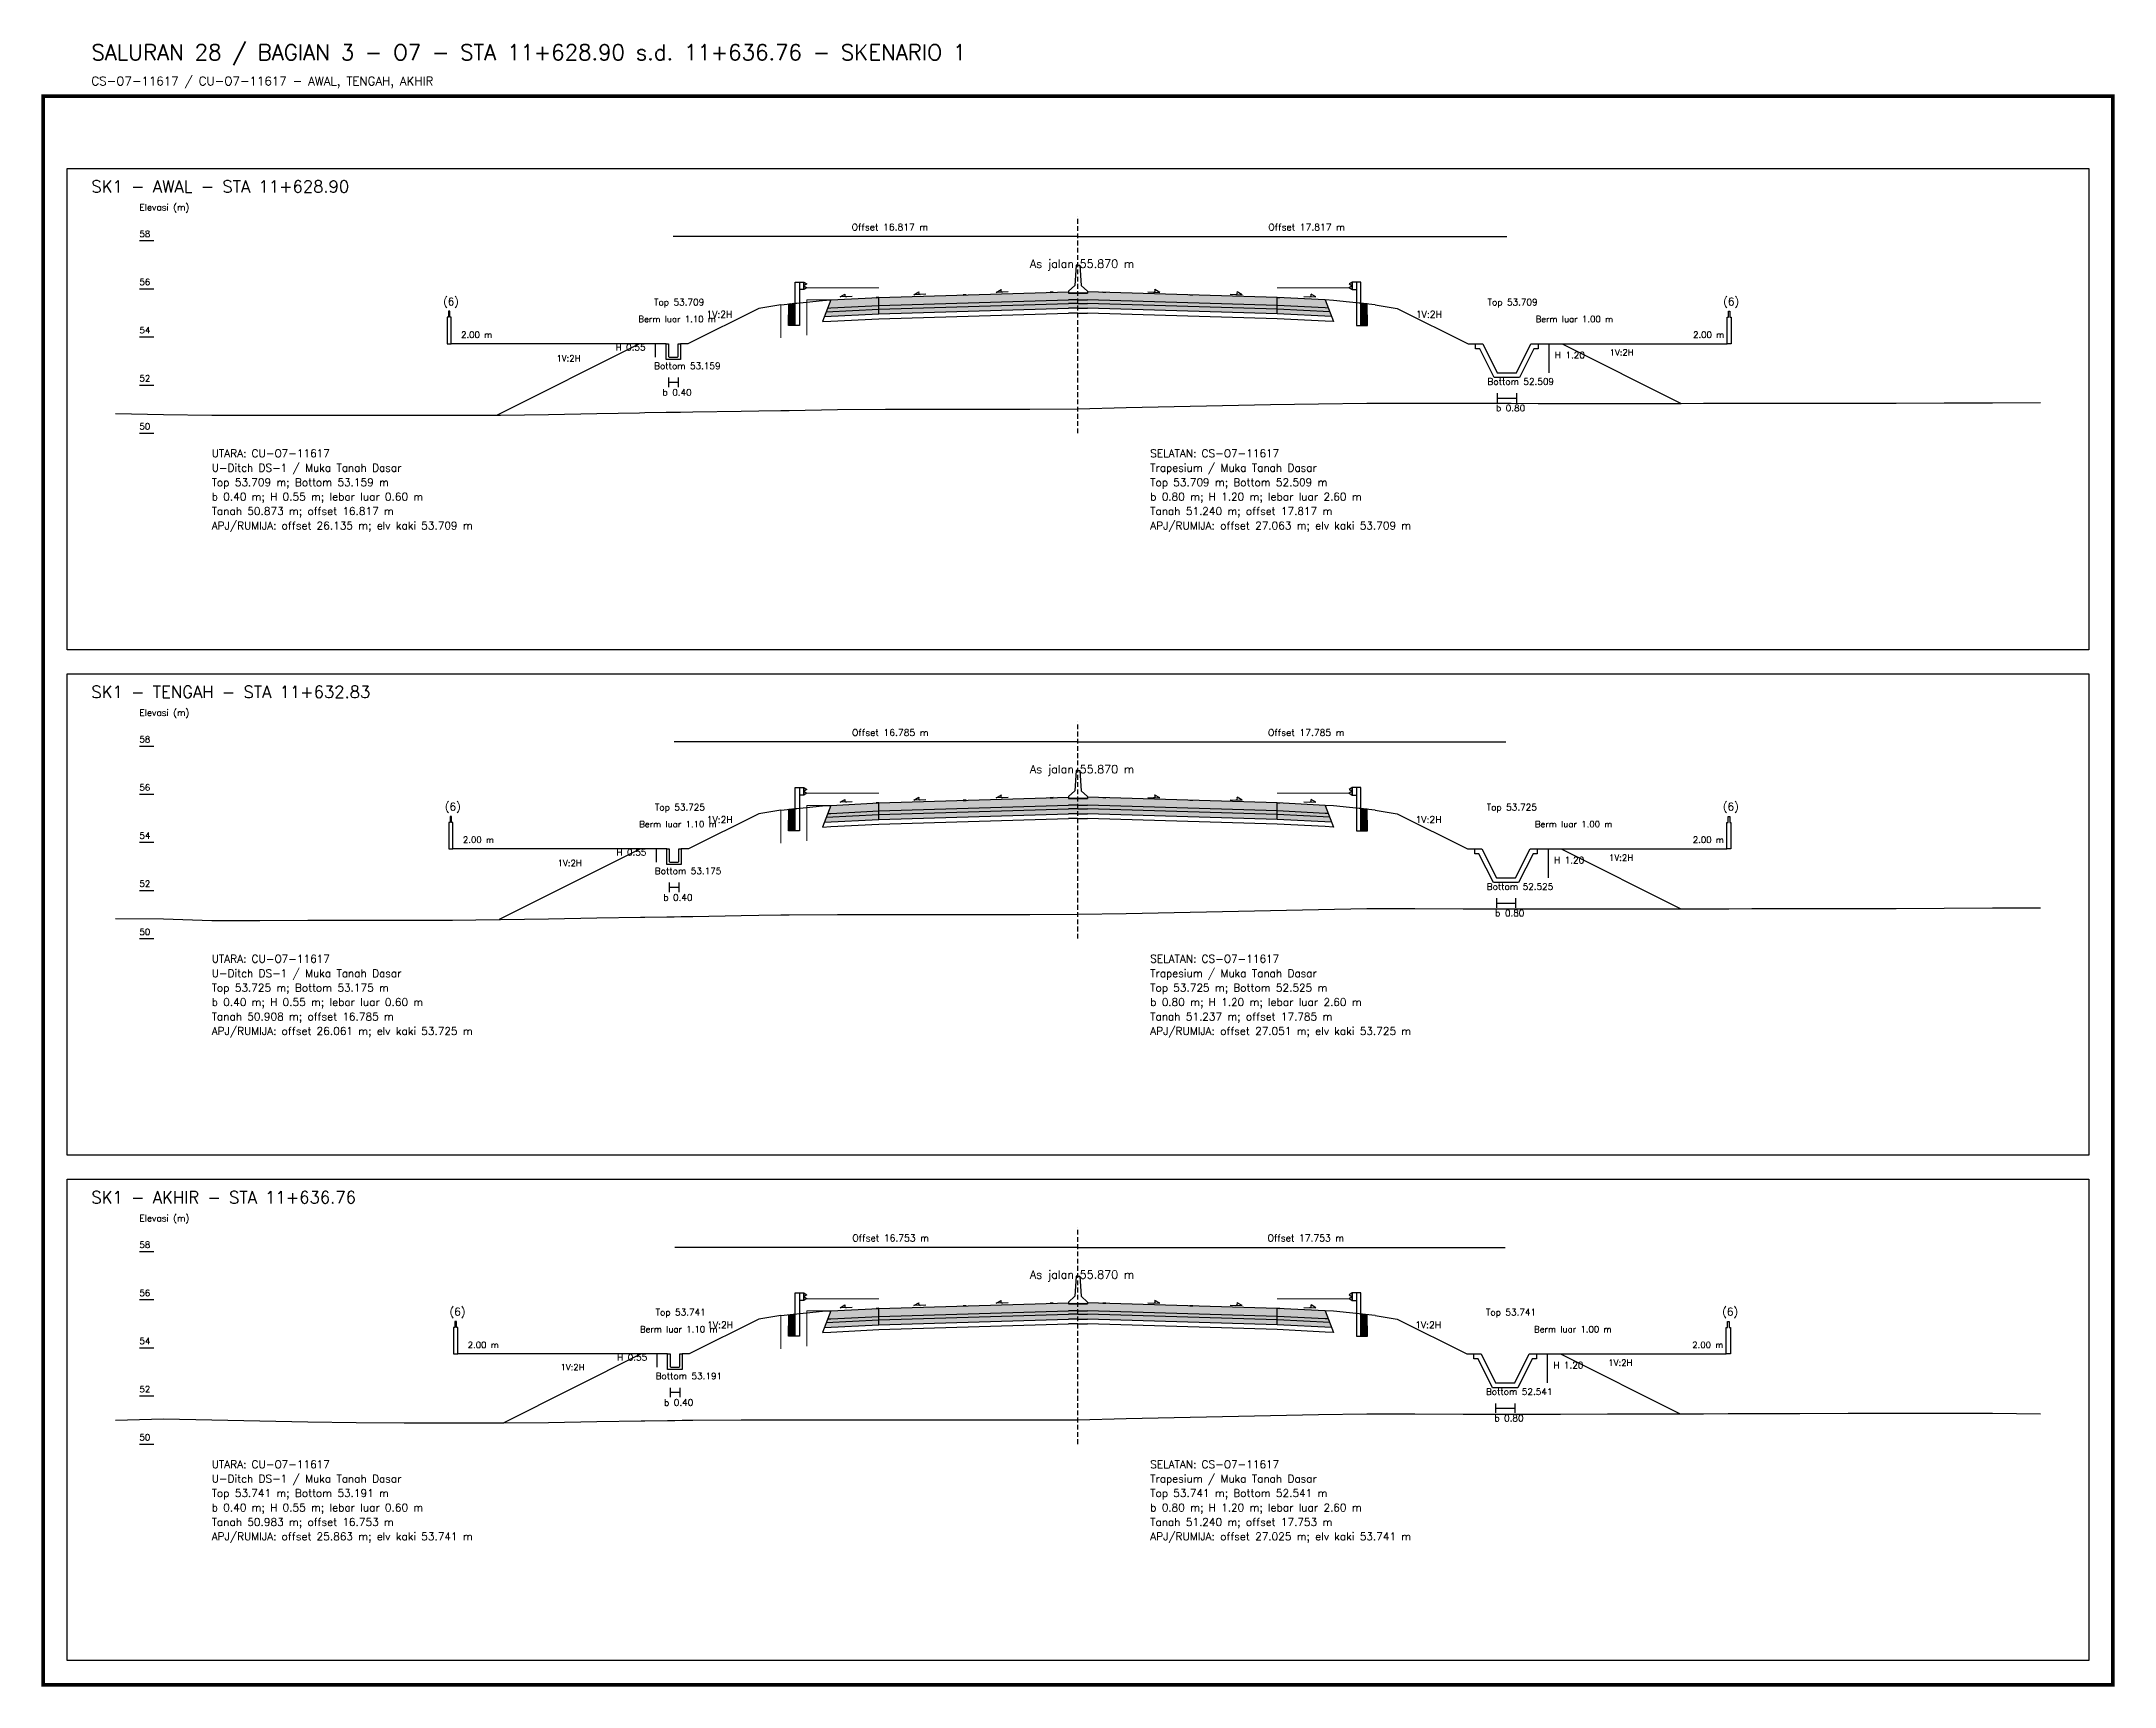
# Model space of a CAD drawing. Header units: metres. Extents: x -24715 to -24517, y 27498 to 30841.
# Drawn here: x -24710.6 to -24624.4, y 28861 to 28929.4 of the extents above; entities that cross this region are included whole.
import ezdxf

# ---------------------------------------------------------------- set-up
doc = ezdxf.new("R2010")
doc.units = ezdxf.units.M
doc.linetypes.add('PS_DASH', pattern=[0.3, 0.2, -0.1])
for name, color, linetype, lineweight in [('Dimensi', 230, 'Continuous', 20), ('GRS-ARSIR (HATCH)', 8, 'Continuous', 9), ('Guardrail', 20, 'Continuous', 30), ('HATCH - Beton ramping', 210, 'Continuous', 9), ('HATCH - LFA', 30, 'Continuous', 9), ('HATCH - Pavement', 50, 'Continuous', 9), ('Marka', 20, 'Continuous', 30), ('POT_ALL_GROUP', 2, 'Continuous', 70)]:
    doc.layers.add(name, color=color, linetype=linetype, lineweight=lineweight)
for name, color, linetype in [('POT_ALL_APJ', 2, 'Continuous'), ('POT_ALL_BORDER', 8, 'Continuous'), ('POT_ALL_CHANNEL1', 200, 'Continuous'), ('POT_ALL_DIM', 7, 'Continuous'), ('POT_ALL_GROUND', 1, 'Continuous'), ('POT_ALL_GUIDE', 8, 'Continuous'), ('POT_ALL_ROAD', 4, 'Continuous')]:
    doc.layers.add(name, color=color, linetype=linetype)
doc.styles.get("Standard").update_dxf_attribs({"font": 'simplex.shx'})

msp = doc.modelspace()

# ---------------------------------------------------------------- texts
at = {"layer": 'POT_ALL_APJ'}
for s, height, p in [('(6)', 0.32, (-24693.90641, 28918.41146)), ('(6)', 0.32, (-24640.70829, 28918.41146)), ('2.00 m', 0.26, (-24693.15641, 28917.06146)), ('2.00 m', 0.26, (-24641.95829, 28917.06146)), ('(6)', 0.32, (-24693.83214, 28897.42736)), ('(6)', 0.32, (-24640.72007, 28897.42736)), ('2.00 m', 0.26, (-24693.08214, 28896.07736)), ('2.00 m', 0.26, (-24641.97007, 28896.07736)), ('(6)', 0.32, (-24693.63408, 28876.44326)), ('(6)', 0.32, (-24640.74601, 28876.44326)), ('2.00 m', 0.26, (-24692.88408, 28875.09326)), ('2.00 m', 0.26, (-24641.99601, 28875.09326))]:
    msp.add_text(s, height=height, dxfattribs=at).set_placement(p)
at = {"layer": 'POT_ALL_CHANNEL1'}
for s, height, p in [('Top 53.709', 0.27, (-24685.13808, 28918.41146)), ('Top 53.709', 0.27, (-24650.50422, 28918.41146)), ('Bottom 53.159', 0.27, (-24685.13808, 28915.76146)), ('Bottom 52.509', 0.27, (-24650.50422, 28915.11146)), ('UTARA: CU-O7-11617', 0.32, (-24703.52115, 28912.10229)), ('SELATAN: CS-O7-11617', 0.32, (-24664.52115, 28912.10229)), ('Top 53.725', 0.27, (-24685.10628, 28897.42736)), ('Top 53.725', 0.27, (-24650.53601, 28897.42736)), ('Bottom 53.175', 0.27, (-24685.10628, 28894.77736)), ('Bottom 52.525', 0.27, (-24650.53601, 28894.12736)), ('UTARA: CU-O7-11617', 0.32, (-24703.52115, 28891.10229)), ('SELATAN: CS-O7-11617', 0.32, (-24664.52115, 28891.10229)), ('Top 53.741', 0.27, (-24685.07448, 28876.44326)), ('Top 53.741', 0.27, (-24650.56781, 28876.44326)), ('Bottom 53.191', 0.27, (-24685.07448, 28873.79326)), ('Bottom 52.541', 0.27, (-24650.56781, 28873.14326)), ('UTARA: CU-O7-11617', 0.32, (-24703.52115, 28870.10229)), ('SELATAN: CS-O7-11617', 0.32, (-24664.52115, 28870.10229))]:
    msp.add_text(s, height=height, dxfattribs=at).set_placement(p)
at = {"layer": 'POT_ALL_DIM'}
for s, height, p in [('SK1 - AWAL - STA 11+628.90', 0.5, (-24708.52115, 28923.10229)), ('Elevasi (m)', 0.27, (-24706.52115, 28922.35229)), ('58', 0.26, (-24706.52115, 28921.25229)), ('Offset 16.817 m', 0.28, (-24676.92961, 28921.52229)), ('Offset 17.817 m', 0.28, (-24659.61268, 28921.52229)), ('As jalan 55.870 m', 0.34, (-24669.52115, 28919.97229)), ('56', 0.26, (-24706.52115, 28919.25229)), ('Berm luar 1.10 m', 0.26, (-24685.78808, 28917.71146)), ('1V:2H', 0.28, (-24682.96457, 28917.89822)), ('1V:2H', 0.28, (-24653.47772, 28917.89822)), ('Berm luar 1.00 m', 0.26, (-24648.50422, 28917.71146)), ('54', 0.26, (-24706.52115, 28917.25229)), ('1V:2H', 0.26, (-24689.19725, 28916.08188)), ('H 0.55', 0.27, (-24686.73808, 28916.53646)), ('H 1.20', 0.27, (-24647.70422, 28916.21146)), ('1V:2H', 0.26, (-24645.43126, 28916.32495)), ('52', 0.26, (-24706.52115, 28915.25229)), ('b 0.40', 0.27, (-24684.78808, 28914.66146)), ('b 0.80', 0.27, (-24650.15422, 28914.01146)), ('50', 0.26, (-24706.52115, 28913.25229)), ('Top 53.709 m; Bottom 53.159 m', 0.32, (-24703.52115, 28910.90229)), ('U-Ditch DS-1 / Muka Tanah Dasar', 0.32, (-24703.52115, 28911.50229)), ('Trapesium / Muka Tanah Dasar', 0.32, (-24664.52115, 28911.50229)), ('Top 53.709 m; Bottom 52.509 m', 0.32, (-24664.52115, 28910.90229)), ('b 0.40 m; H 0.55 m; lebar luar 0.60 m', 0.32, (-24703.52115, 28910.30229)), ('b 0.80 m; H 1.20 m; lebar luar 2.60 m', 0.32, (-24664.52115, 28910.30229)), ('Tanah 50.873 m; offset 16.817 m', 0.32, (-24703.52115, 28909.70229)), ('APJ/RUMIJA: offset 26.135 m; elv kaki 53.709 m', 0.32, (-24703.52115, 28909.10229)), ('Tanah 51.240 m; offset 17.817 m', 0.32, (-24664.52115, 28909.70229)), ('APJ/RUMIJA: offset 27.063 m; elv kaki 53.709 m', 0.32, (-24664.52115, 28909.10229)), ('SK1 - TENGAH - STA 11+632.83', 0.5, (-24708.52115, 28902.10229)), ('Elevasi (m)', 0.27, (-24706.52115, 28901.35229)), ('Offset 16.785 m', 0.28, (-24676.91371, 28900.52229)), ('Offset 17.785 m', 0.28, (-24659.62858, 28900.52229)), ('58', 0.26, (-24706.52115, 28900.25229)), ('As jalan 55.870 m', 0.34, (-24669.52115, 28898.97229)), ('56', 0.26, (-24706.52115, 28898.25229)), ('54', 0.26, (-24706.52115, 28896.25229)), ('Berm luar 1.10 m', 0.26, (-24685.75628, 28896.72736)), ('1V:2H', 0.28, (-24682.94867, 28896.90617)), ('1V:2H', 0.28, (-24653.49362, 28896.90617)), ('Berm luar 1.00 m', 0.26, (-24648.53601, 28896.72736)), ('H 0.55', 0.27, (-24686.70628, 28895.55236)), ('1V:2H', 0.26, (-24645.45304, 28895.33587)), ('1V:2H', 0.26, (-24689.14421, 28895.10838)), ('H 1.20', 0.27, (-24647.73601, 28895.22736)), ('52', 0.26, (-24706.52115, 28894.25229)), ('b 0.40', 0.27, (-24684.75628, 28893.67736)), ('b 0.80', 0.27, (-24650.18601, 28893.02736)), ('50', 0.26, (-24706.52115, 28892.25229)), ('U-Ditch DS-1 / Muka Tanah Dasar', 0.32, (-24703.52115, 28890.50229)), ('Trapesium / Muka Tanah Dasar', 0.32, (-24664.52115, 28890.50229)), ('Top 53.725 m; Bottom 53.175 m', 0.32, (-24703.52115, 28889.90229)), ('b 0.40 m; H 0.55 m; lebar luar 0.60 m', 0.32, (-24703.52115, 28889.30229)), ('Top 53.725 m; Bottom 52.525 m', 0.32, (-24664.52115, 28889.90229)), ('b 0.80 m; H 1.20 m; lebar luar 2.60 m', 0.32, (-24664.52115, 28889.30229)), ('Tanah 50.908 m; offset 16.785 m', 0.32, (-24703.52115, 28888.70229)), ('Tanah 51.237 m; offset 17.785 m', 0.32, (-24664.52115, 28888.70229)), ('APJ/RUMIJA: offset 26.061 m; elv kaki 53.725 m', 0.32, (-24703.52115, 28888.10229)), ('APJ/RUMIJA: offset 27.051 m; elv kaki 53.725 m', 0.32, (-24664.52115, 28888.10229)), ('SK1 - AKHIR - STA 11+636.76', 0.5, (-24708.52115, 28881.10229)), ('Elevasi (m)', 0.27, (-24706.52115, 28880.35229)), ('58', 0.26, (-24706.52115, 28879.25229)), ('Offset 16.753 m', 0.28, (-24676.89782, 28879.52229)), ('Offset 17.753 m', 0.28, (-24659.64448, 28879.52229)), ('56', 0.26, (-24706.52115, 28877.25229)), ('As jalan 55.870 m', 0.34, (-24669.52115, 28877.97229)), ('Berm luar 1.10 m', 0.26, (-24685.72448, 28875.74326)), ('1V:2H', 0.28, (-24682.93277, 28875.91412)), ('1V:2H', 0.28, (-24653.50952, 28875.91412)), ('Berm luar 1.00 m', 0.26, (-24648.56781, 28875.74326)), ('54', 0.26, (-24706.52115, 28875.25229)), ('1V:2H', 0.26, (-24689.02928, 28874.16586)), ('H 0.55', 0.27, (-24686.67448, 28874.56826)), ('H 1.20', 0.27, (-24647.76781, 28874.24326)), ('1V:2H', 0.26, (-24645.48191, 28874.35032)), ('52', 0.26, (-24706.52115, 28873.25229)), ('b 0.40', 0.27, (-24684.72448, 28872.69326)), ('b 0.80', 0.27, (-24650.21781, 28872.04326)), ('50', 0.26, (-24706.52115, 28871.25229)), ('U-Ditch DS-1 / Muka Tanah Dasar', 0.32, (-24703.52115, 28869.50229)), ('Trapesium / Muka Tanah Dasar', 0.32, (-24664.52115, 28869.50229)), ('Top 53.741 m; Bottom 53.191 m', 0.32, (-24703.52115, 28868.90229)), ('Top 53.741 m; Bottom 52.541 m', 0.32, (-24664.52115, 28868.90229)), ('Tanah 50.983 m; offset 16.753 m', 0.32, (-24703.52115, 28867.70229)), ('b 0.40 m; H 0.55 m; lebar luar 0.60 m', 0.32, (-24703.52115, 28868.30229)), ('Tanah 51.240 m; offset 17.753 m', 0.32, (-24664.52115, 28867.70229)), ('b 0.80 m; H 1.20 m; lebar luar 2.60 m', 0.32, (-24664.52115, 28868.30229)), ('APJ/RUMIJA: offset 25.863 m; elv kaki 53.741 m', 0.32, (-24703.52115, 28867.10229)), ('APJ/RUMIJA: offset 27.025 m; elv kaki 53.741 m', 0.32, (-24664.52115, 28867.10229))]:
    msp.add_text(s, height=height, dxfattribs=at).set_placement(p)
at = {"layer": 'POT_ALL_GROUP', "lineweight": 0}
for s, height, p in [('SALURAN 28 / BAGIAN 3 - O7 - STA 11+628.90 s.d. 11+636.76 - SKENARIO 1', 0.65, (-24708.52115, 28928.60229)), ('CS-O7-11617 / CU-O7-11617 - AWAL, TENGAH, AKHIR', 0.36, (-24708.52115, 28927.55229))]:
    msp.add_text(s, height=height, dxfattribs=at).set_placement(p)

# ---------------------------------------------------------------- blocks, each defined once
blk = doc.blocks.new('JALAN_ASLI_TIPIKAL_2OKT_METER')
at = {"layer": 'Guardrail', "lineweight": 9}
h = blk.add_hatch(dxfattribs=at)
h.set_pattern_fill('JIS_LC_20', color=256, scale=0.002)
h.set_pattern_definition([(45, (-29.65569, -21.99233), (-0.02828427, 0.02828427), []), (45, (-29.65489, -21.99233), (-0.02828427, 0.02828427), [])])
h.paths.add_polyline_path([(-12.025, -1.394), (-11.753, -1.394), (-11.753, -0.471), (-12.018, -0.498)])
h = blk.add_hatch(dxfattribs=at)
h.set_pattern_fill('JIS_LC_20', color=256, scale=0.002)
h.set_pattern_definition([(45, (-29.40569, -21.99233), (-0.02828427, 0.02828427), []), (45, (-29.40489, -21.99233), (-0.02828427, 0.02828427), [])])
h.paths.add_polyline_path([(12.018, -0.498), (11.753, -0.471), (11.753, -1.394), (12.025, -1.394)])
at = {"layer": 'HATCH - Beton ramping'}
h = blk.add_hatch(dxfattribs=at)
h.set_pattern_fill('AR-CONC', color=256, scale=0.0005)
h.set_pattern_definition([(50, (-28.949556, -21.99233), (0.09109233, -0.00796954), [0.009525, -0.104775]), (355, (-28.94956, -21.99233), (-0.0176217, 0.09552842), [0.00762, -0.0838203]), (100.45144, (-28.941965, -21.992995), (0.07347062, 0.08755888), [0.008095, -0.08904512]), (46.1842, (-28.94956, -21.96693), (0.13553952, -0.02102116), [0.0142875, -0.1571625]), (96.63556, (-28.93826, -21.96868), (0.11870207, 0.12371306), [0.0121425, -0.1335678]), (351.18415, (-28.94956, -21.96693), (0.11870207, 0.12371306), [0.01143, -0.12572987]), (21, (-28.936856, -21.97328), (0.0758072, -0.0511326), [0.009525, -0.104775]), (326, (-28.93686, -21.97328), (0.03090101, 0.09209398), [0.00762, -0.08382]), (71.45144, (-28.93054, -21.97754), (0.1067082, 0.04096138), [0.008095, -0.08904497]), (37.5, (-28.949556, -21.99233), (0.001544302, 0.04227752), [0, -0.082804, 0, -0.08509, 0, -0.0841375]), (7.5, (-28.949556, -21.99233), (0.03340983, 0.05009029), [0, -0.048514, 0, -0.080899, 0, -0.0320675]), (327.5, (-28.977877, -21.99233), (0.067795298, -0.002864372), [0, -0.03175, 0, -0.09906, 0, -0.131445]), (317.5, (-28.990577, -21.99233), (0.07406459, 0.01271325), [0, -0.041275, 0, -0.065786, 0, -0.093345])])
h.paths.add_polyline_path([(-8.27, -0.566), (-10.401, -0.666), (-10.461, -0.826), (-8.27, -0.716)])
h.paths.add_polyline_path([(-0.4, -0.48), (0, -0.48), (0, -0.33), (-0.4, -0.33), (-8.27, -0.566), (-8.27, -0.716)])
h = blk.add_hatch(dxfattribs=at)
h.set_pattern_fill('AR-CONC', color=256, scale=0.0005)
h.set_pattern_definition([(50, (-28.699556, -21.99233), (0.09109233, -0.00796954), [0.009525, -0.104775]), (355, (-28.69956, -21.99233), (-0.01762171, 0.09552842), [0.00762, -0.0838203]), (100.45144, (-28.691965, -21.992995), (0.07347062, 0.08755888), [0.008095, -0.08904512]), (46.1842, (-28.69956, -21.96693), (0.13553952, -0.02102116), [0.0142875, -0.1571625]), (96.63556, (-28.68826, -21.96868), (0.11870207, 0.12371306), [0.0121425, -0.1335678]), (351.18415, (-28.69956, -21.96693), (0.11870207, 0.12371306), [0.01143, -0.12572987]), (21, (-28.686856, -21.97328), (0.0758072, -0.0511326), [0.009525, -0.104775]), (326, (-28.68686, -21.97328), (0.03090101, 0.09209398), [0.00762, -0.08382]), (71.45144, (-28.68054, -21.97754), (0.10670821, 0.04096138), [0.008095, -0.08904497]), (37.5, (-28.699556, -21.99233), (0.001544302, 0.04227752), [0, -0.082804, 0, -0.08509, 0, -0.0841375]), (7.5, (-28.699556, -21.99233), (0.03340983, 0.050090287), [0, -0.048514, 0, -0.080899, 0, -0.0320675]), (327.5, (-28.727877, -21.99233), (0.067795298, -0.002864372), [0, -0.03175, 0, -0.09906, 0, -0.131445]), (317.5, (-28.740577, -21.99233), (0.07406459, 0.012713246), [0, -0.041275, 0, -0.065786, 0, -0.093345])])
h.paths.add_polyline_path([(8.27, -0.566), (10.401, -0.666), (10.461, -0.826), (8.27, -0.716)])
h.paths.add_polyline_path([(0.4, -0.48), (0, -0.48), (0, -0.33), (0.4, -0.33), (8.27, -0.566), (8.27, -0.716)])
at = {"layer": 'HATCH - LFA'}
h = blk.add_hatch(dxfattribs=at)
h.set_pattern_fill('GRAVEL', color=256, scale=0.0075)
h.set_pattern_definition([(228.012788, (-28.812396, -21.801831), (-1.524, -1.7145), [0.0256291, -2.5372863]), (184.96974, (-28.829541, -21.820881), (2.2859999991, 0.1905000109), [0.04398035, -4.3540537]), (132.510447, (-28.873356, -21.824691), (1.9050000008, -2.0954999993), [0.0310111, -3.0701042]), (267.27369, (-28.947651, -21.872316), (0.1905000004, 3.81), [0.0400503, -3.9649828]), (292.833654, (-28.949556, -21.912321), (-0.9525, 2.286), [0.0392725, -3.8879856]), (357.27369, (-28.934316, -21.948516), (-3.81, 0.1905000004), [0.0400503, -3.9649828]), (37.69424, (-28.894311, -21.950421), (-2.4764999999, -1.9050000001), [0.0529645, -5.24348365]), (72.255328, (-28.852401, -21.918036), (1.3335000004, 4.1909999999), [0.050004, -4.95039425]), (121.429566, (-28.837161, -21.870411), (-1.5240000002, 2.4764999999), [0.040186, -3.9784159]), (175.23636, (-28.858116, -21.836121), (2.0955, -0.1905), [0.0458785, -2.2480453]), (222.397438, (-28.903836, -21.832311), (-2.2859999999, -2.0955000001), [0.05933084, -5.8737579]), (138.814075, (-28.759056, -21.874221), (-1.3335, 1.143), [0.0202503, -2.0047924]), (171.469234, (-28.774296, -21.860886), (2.4765, -0.3809999996), [0.03852615, -3.8140979]), (225, (-28.8124, -21.85517), (0, -0.1905), [0.0269407, -0.242467]), (203.19859, (-28.82573, -21.832311), (0.9525, 0.381), [0.0145081, -1.4362967]), (291.80141, (-28.839066, -21.838026), (-0.1905, 0.5715), [0.0205174, -1.0053565]), (30.96376, (-28.831446, -21.857076), (0.5715, 0.381), [0.033324, -1.0774724]), (161.56505, (-28.80287, -21.83993), (0.381, -0.1905), [0.0240965, -0.5783174]), (16.38954, (-28.949556, -21.838026), (1.905, 0.5715), [0.0337566, -3.341912]), (70.346176, (-28.917171, -21.828501), (-0.762, -2.0955), [0.0283199, -2.8036662]), (293.19859, (-28.80287, -21.801831), (-0.381, 0.9525), [0.029016, -1.4217888]), (343.61046, (-28.791441, -21.828501), (-1.905, 0.5715), [0.0337566, -3.341912]), (339.443955, (-28.949556, -21.956136), (-0.9525, 0.381), [0.0325526, -1.5950801]), (294.77514, (-28.919076, -21.967566), (-0.952500001, 2.0954999995), [0.0272754, -2.7002695]), (66.80141, (-28.800966, -21.992331), (0.381, 0.9525), [0.029016, -1.4217888]), (17.354025, (-28.789536, -21.965661), (-2.4765, -0.762), [0.0319337, -3.1614282]), (69.443955, (-28.89431, -21.992331), (-0.381, -0.9525), [0.0162763, -1.6113564]), (101.30993, (-28.812396, -21.99233), (-0.1905, 0.762), [0.0097136, -0.9616496]), (165.96376, (-28.8143, -21.982806), (0.5715, -0.1905), [0.0392725, -0.7461791]), (186.009006, (-28.852401, -21.973281), (1.905, 0.1905), [0.036395, -3.6031024]), (303.69007, (-28.831446, -21.87422), (-0.1905, 0.381), [0.0274743, -0.6593832]), (353.157227, (-28.816206, -21.897081), (3.2385, -0.3809999998), [0.0479668, -4.7487007]), (60.945396, (-28.76858, -21.902796), (-0.762, -1.3335), [0.0196131, -1.9417044]), (90, (-28.75906, -21.88565), (-0.1905, 0.1905), [0.01143, -0.17907]), (120.256437, (-28.856211, -21.967566), (0.762, -1.3335), [0.026465, -2.6200456]), (48.012787, (-28.869546, -21.944706), (1.524, 1.7145), [0.0512582, -2.5116572]), (0, (-28.83526, -21.9066), (0.1905, 0.1905), [0.04953, -0.14097]), (325.304846, (-28.785726, -21.906606), (1.9050000007, -1.333499999), [0.0301207, -2.9819488]), (254.0546, (-28.76096, -21.92375), (-0.1905, -0.762), [0.0277372, -1.3591238]), (207.645975, (-28.768581, -21.950421), (-3.6195000001, -1.9049999997), [0.0451609, -4.4709348]), (175.426079, (-28.808586, -21.971376), (-2.4765, 0.1905), [0.0477772, -4.7299385])])
h.paths.add_polyline_path([(-8.27, -0.716), (-10.461, -0.826), (-10.54, -1.03), (-8.27, -0.916)])
h.paths.add_polyline_path([(-0.4, -0.68), (0, -0.68), (0, -0.48), (-0.4, -0.48), (-8.27, -0.716), (-8.27, -0.916)])
h = blk.add_hatch(dxfattribs=at)
h.set_pattern_fill('GRAVEL', color=256, scale=0.0075)
h.set_pattern_definition([(228.012788, (-28.562396, -21.801831), (-1.524, -1.7145), [0.0256291, -2.5372863]), (184.96974, (-28.579541, -21.820881), (2.2859999991, 0.1905000109), [0.04398035, -4.3540537]), (132.510447, (-28.623356, -21.824691), (1.9050000008, -2.0954999993), [0.0310111, -3.0701042]), (267.27369, (-28.697651, -21.872316), (0.1905000004, 3.81), [0.04005034, -3.9649828]), (292.833654, (-28.699556, -21.912321), (-0.9525, 2.286), [0.0392725, -3.8879856]), (357.27369, (-28.684316, -21.948516), (-3.81, 0.1905000004), [0.04005034, -3.9649828]), (37.69424, (-28.644311, -21.950421), (-2.4764999999, -1.9050000001), [0.0529645, -5.24348365]), (72.255328, (-28.602401, -21.918036), (1.3335000004, 4.1909999999), [0.050004, -4.95039425]), (121.429566, (-28.587161, -21.870411), (-1.5240000002, 2.4764999999), [0.040186, -3.9784159]), (175.23636, (-28.608116, -21.836121), (2.0955, -0.1905000003), [0.0458785, -2.2480453]), (222.397438, (-28.653836, -21.832311), (-2.2859999999, -2.0955000001), [0.05933084, -5.87375794]), (138.814075, (-28.509056, -21.874221), (-1.3335, 1.143), [0.02025034, -2.0047924]), (171.469234, (-28.524296, -21.860886), (2.4765, -0.3809999996), [0.03852615, -3.8140979]), (225, (-28.5624, -21.85517), (0, -0.1905), [0.0269407, -0.242467]), (203.19859, (-28.57573, -21.832311), (0.9525, 0.381), [0.0145081, -1.4362967]), (291.80141, (-28.589066, -21.838026), (-0.1905, 0.5715), [0.0205174, -1.0053565]), (30.96376, (-28.581446, -21.857076), (0.5715, 0.381), [0.033324, -1.0774724]), (161.56505, (-28.55287, -21.83993), (0.381, -0.1905), [0.0240965, -0.57831736]), (16.38954, (-28.699556, -21.838026), (1.905, 0.5715), [0.0337566, -3.341912]), (70.346176, (-28.667171, -21.828501), (-0.762, -2.0955), [0.0283199, -2.8036662]), (293.19859, (-28.55287, -21.801831), (-0.381, 0.9525), [0.029016, -1.4217888]), (343.61046, (-28.541441, -21.828501), (-1.905, 0.5714999999), [0.0337566, -3.341912]), (339.443955, (-28.699556, -21.956136), (-0.9525, 0.381), [0.03255264, -1.5950801]), (294.77514, (-28.669076, -21.967566), (-0.952500001, 2.0954999995), [0.0272754, -2.7002695]), (66.80141, (-28.550966, -21.992331), (0.381, 0.9525), [0.029016, -1.4217888]), (17.354025, (-28.539536, -21.965661), (-2.4765, -0.7620000002), [0.0319337, -3.1614282]), (69.443955, (-28.64431, -21.992331), (-0.381, -0.9525), [0.0162763, -1.6113564]), (101.30993, (-28.562396, -21.99233), (-0.1905, 0.762), [0.0097136, -0.9616496]), (165.96376, (-28.5643, -21.982806), (0.5715, -0.1905), [0.0392725, -0.7461791]), (186.009006, (-28.602401, -21.973281), (1.905, 0.1905), [0.036395, -3.6031024]), (303.69007, (-28.581446, -21.87422), (-0.1905, 0.381), [0.0274743, -0.6593832]), (353.157227, (-28.566206, -21.897081), (3.2385, -0.3809999998), [0.04796676, -4.7487007]), (60.945396, (-28.51858, -21.902796), (-0.762, -1.3335), [0.0196131, -1.9417044]), (90, (-28.50906, -21.88565), (-0.1905, 0.1905), [0.01143, -0.17907]), (120.256437, (-28.606211, -21.967566), (0.762, -1.3335), [0.026465, -2.62004556]), (48.012787, (-28.619546, -21.944706), (1.524, 1.7145), [0.0512582, -2.5116572]), (0, (-28.58526, -21.9066), (0.1905, 0.1905), [0.04953, -0.14097]), (325.304846, (-28.535726, -21.906606), (1.9050000007, -1.333499999), [0.0301207, -2.98194875]), (254.054604, (-28.51096, -21.92375), (-0.1905, -0.762), [0.0277372, -1.35912375]), (207.645975, (-28.518581, -21.950421), (-3.6195000001, -1.9049999997), [0.0451609, -4.4709348]), (175.426079, (-28.558586, -21.971376), (-2.4765, 0.1905), [0.0477772, -4.7299385])])
h.paths.add_polyline_path([(8.27, -0.716), (10.461, -0.826), (10.54, -1.03), (8.27, -0.916)])
h.paths.add_polyline_path([(0.4, -0.68), (0, -0.68), (0, -0.48), (0.4, -0.48), (8.27, -0.716), (8.27, -0.916)])
at = {"layer": 'HATCH - Pavement'}
h = blk.add_hatch(dxfattribs=at)
h.set_pattern_fill('AR-CONC', color=256, scale=0.001)
h.set_pattern_definition([(50, (-89.43046, -52.62889), (0.18218467, -0.01593909), [0.01905, -0.20955]), (355, (-89.43046, -52.6289), (-0.03524342, 0.19105685), [0.01524, -0.1676406]), (100.45144, (-89.41528, -52.63022), (0.14694125, 0.17511775), [0.01619, -0.17809024]), (46.1842, (-89.43046, -52.5781), (0.27107904, -0.04204233), [0.028575, -0.314325]), (96.63556, (-89.40787, -52.5816), (0.23740413, 0.2474261), [0.024285, -0.2671356]), (351.18415, (-89.43046, -52.5781), (0.2374041, 0.2474261), [0.02286, -0.2514597]), (21, (-89.40506, -52.59079), (0.1516144, -0.1022652), [0.01905, -0.20955]), (326, (-89.40506, -52.5908), (0.06180203, 0.18418797), [0.01524, -0.16764]), (71.45144, (-89.39243, -52.59931), (0.21341642, 0.08192277), [0.01619, -0.17808994]), (37.5, (-89.43046, -52.62889), (0.003088603, 0.08455504), [0, -0.165608, 0, -0.17018, 0, -0.168275]), (7.5, (-89.43046, -52.62889), (0.06681966, 0.100180575), [0, -0.097028, 0, -0.161798, 0, -0.064135]), (327.5, (-89.4871, -52.62889), (0.135590595, -0.005728744), [0, -0.0635, 0, -0.19812, 0, -0.26289]), (317.5, (-89.5125, -52.62889), (0.14812918, 0.02542649), [0, -0.08255, 0, -0.131572, 0, -0.18669])])
h.paths.add_polyline_path([(-8.27, -0.236), (-10.27, -0.336), (-10.401, -0.673), (-10.27, -0.666), (-8.27, -0.566)])
h.paths.add_polyline_path([(-0.4, -0.33), (0, -0.33), (0, 0), (-0.4, 0), (-8.27, -0.236), (-8.27, -0.566)])
h = blk.add_hatch(dxfattribs=at)
h.set_pattern_fill('AR-CONC', color=256, scale=0.001)
h.set_pattern_definition([(50, (-89.18046, -52.62889), (0.18218467, -0.01593909), [0.01905, -0.20955]), (355, (-89.18046, -52.6289), (-0.03524342, 0.19105685), [0.01524, -0.16764058]), (100.45144, (-89.16528, -52.63022), (0.14694125, 0.17511775), [0.01619, -0.17809024]), (46.1842, (-89.18046, -52.5781), (0.27107904, -0.04204233), [0.028575, -0.314325]), (96.63556, (-89.15787, -52.5816), (0.23740413, 0.2474261), [0.024285, -0.2671356]), (351.18415, (-89.18046, -52.5781), (0.2374041, 0.2474261), [0.02286, -0.2514597]), (21, (-89.15506, -52.59079), (0.1516144, -0.1022652), [0.01905, -0.20955]), (326, (-89.15506, -52.5908), (0.06180203, 0.18418797), [0.01524, -0.16764]), (71.45144, (-89.14243, -52.59931), (0.21341642, 0.08192277), [0.01619, -0.17808994]), (37.5, (-89.18046, -52.62889), (0.003088603, 0.08455504), [0, -0.165608, 0, -0.17018, 0, -0.168275]), (7.5, (-89.18046, -52.62889), (0.06681966, 0.100180575), [0, -0.097028, 0, -0.161798, 0, -0.064135]), (327.5, (-89.2371, -52.62889), (0.135590595, -0.005728744), [0, -0.0635, 0, -0.19812, 0, -0.26289]), (317.5, (-89.2625, -52.62889), (0.14812918, 0.02542649), [0, -0.08255, 0, -0.131572, 0, -0.18669])])
h.paths.add_polyline_path([(8.27, -0.236), (10.27, -0.336), (10.401, -0.673), (10.27, -0.666), (8.27, -0.566)])
h.paths.add_polyline_path([(0.4, -0.33), (0, -0.33), (0, 0), (0.4, 0), (8.27, -0.236), (8.27, -0.566)])
at = {"layer": 'Marka'}
h = blk.add_hatch(color=256, dxfattribs=at)
h.dxf.hatch_style = 1
h.paths.add_polyline_path([(-8.27, -0.23), (-8.39, -0.236), (-8.39, -0.242), (-8.27, -0.236)])
h.paths.add_polyline_path([(-4.65, -0.122), (-4.77, -0.125), (-4.77, -0.131), (-4.65, -0.128)])
h.paths.add_polyline_path([(-1.03, -0.019), (-1.03, -0.013), (-1.15, -0.017), (-1.15, -0.023)])
h = blk.add_hatch(color=256, dxfattribs=at)
h.dxf.hatch_style = 1
h.paths.add_polyline_path([(8.27, -0.23), (8.39, -0.236), (8.39, -0.242), (8.27, -0.236)])
h.paths.add_polyline_path([(4.65, -0.122), (4.77, -0.125), (4.77, -0.131), (4.65, -0.128)])
h.paths.add_polyline_path([(1.03, -0.019), (1.03, -0.013), (1.15, -0.017), (1.15, -0.023)])
for p, q in [((-8.27, -0.236), (-0.4, 0)), ((8.27, -0.236), (0.4, 0)), ((-12.353, -0.533), (-10.622, -0.354)), ((-10.27, -0.336), (-10.62, -1.234)), ((-10.62, -0.354), (-10.27, -0.336)), ((-10.461, -0.826), (-8.27, -0.716)), ((-10.401, -0.673), (-10.27, -0.666)), ((-10.27, -0.336), (-8.27, -0.236)), ((-10.27, -0.666), (-8.27, -0.566)), ((-8.27, -0.916), (-8.27, -0.236)), ((-8.27, -0.566), (-0.4, -0.33)), ((-8.27, -0.716), (-0.4, -0.48)), ((-8.27, -0.916), (-0.4, -0.68)), ((0, -0.05), (-0.4, -0.05)), ((0, -0.33), (-0.4, -0.33)), ((0, -0.48), (-0.4, -0.48)), ((0, -0.68), (-0.4, -0.68)), ((0, -0.05), (0.4, -0.05)), ((0, -0.33), (0.4, -0.33)), ((0, -0.48), (0.4, -0.48)), ((0, -0.68), (0.4, -0.68)), ((8.27, -0.566), (0.4, -0.33)), ((8.27, -0.716), (0.4, -0.48)), ((8.27, -0.916), (0.4, -0.68)), ((8.27, -0.916), (8.27, -0.236)), ((10.27, -0.336), (8.27, -0.236)), ((10.27, -0.666), (8.27, -0.566)), ((10.461, -0.826), (8.27, -0.716)), ((10.27, -0.336), (10.62, -1.234)), ((10.62, -0.354), (10.27, -0.336)), ((10.401, -0.673), (10.27, -0.666)), ((12.353, -0.533), (10.622, -0.354)), ((-10.62, -1.234), (-10.27, -1.216)), ((-10.54, -1.03), (-8.27, -0.916)), ((-10.27, -1.216), (-8.27, -1.116)), ((-8.27, -1.116), (-0.4, -0.88)), ((0, -0.88), (-0.4, -0.88)), ((0, -0.88), (0.4, -0.88)), ((8.27, -1.116), (0.4, -0.88)), ((10.54, -1.03), (8.27, -0.916)), ((10.27, -1.216), (8.27, -1.116)), ((10.62, -1.234), (10.27, -1.216))]:
    blk.add_line(p, q)
for points in [[(0, 1.11), (-0.075, 1.11), (-0.125, 0.27), (-0.4, 0.03), (-0.4, -0.05), (0, -0.05)], [(0, 1.11), (0.075, 1.11), (0.125, 0.27), (0.4, 0.03), (0.4, -0.05), (0, -0.05)], [(-6.818, -0.116), (-6.616, 0)], [(-3.401, -0.02), (-3.199, 0.096)], [(3.401, -0.02), (3.199, 0.096)], [(6.818, -0.116), (6.616, 0)], [(-9.887, -0.208), (-9.686, -0.092)], [(-9.387, -0.193), (-9.887, -0.208)], [(-6.318, -0.101), (-6.818, -0.116)], [(-2.901, -0.005), (-3.401, -0.02)], [(2.901, -0.005), (3.401, -0.02)], [(6.318, -0.101), (6.818, -0.116)], [(9.387, -0.193), (9.887, -0.208)], [(9.887, -0.208), (9.686, -0.092)]]:
    blk.add_lwpolyline(points)
for centre, start, end in [((-6.556, -0.037), 148.28164, 271.71836), ((-3.139, 0.059), 148.28164, 271.71836), ((3.139, 0.059), 268.28164, 31.71836), ((6.556, -0.037), 268.28164, 31.71836), ((-9.625, -0.129), 148.28164, 271.71836), ((9.625, -0.129), 268.28164, 31.71836)]:
    blk.add_arc(centre, 0.0711, start, end)
at = {"layer": 'Dimensi'}
for p, q in [((-8.27, 0.168), (-11.27, 0.168)), ((8.27, 0.168), (11.27, 0.168))]:
    blk.add_line(p, q, dxfattribs=at)
at = {"layer": 'GRS-ARSIR (HATCH)'}
for p, q in [((-12.353, -0.533), (-12.353, -1.909)), ((-11.27, -0.336), (-11.27, -1.803)), ((-10.27, -0.336), (-11.27, -0.336))]:
    blk.add_line(p, q, dxfattribs=at)
at = {"layer": 'Guardrail'}
for points in [[(-11.753, -1.394), (-11.753, 0.406), (-11.575, 0.406), (-11.575, -1.394), (-11.753, -1.394)], [(-11.575, 0.406), (-11.397, 0.406), (-11.397, 0.094), (-11.575, 0.094)], [(-11.397, 0.25), (-11.397, 0.406), (-11.262, 0.328), (-11.397, 0.25)], [(-11.397, 0.094), (-11.397, 0.25), (-11.262, 0.172), (-11.397, 0.094)], [(11.397, 0.25), (11.397, 0.406), (11.262, 0.328), (11.397, 0.25)], [(11.397, 0.094), (11.397, 0.25), (11.262, 0.172), (11.397, 0.094)], [(11.575, 0.406), (11.397, 0.406), (11.397, 0.094), (11.575, 0.094)], [(11.753, -1.394), (11.753, 0.406), (11.575, 0.406), (11.575, -1.394), (11.753, -1.394)], [(-11.575, -1.394), (-12.025, -1.394), (-12.018, -0.498), (-11.568, -0.453), (-11.575, -1.394)], [(11.575, -1.394), (12.025, -1.394), (12.018, -0.498), (11.568, -0.453), (11.575, -1.394)]]:
    blk.add_lwpolyline(points, dxfattribs=at)
at = {"layer": 'Marka'}
for points in [[(-8.39, -0.242), (-8.27, -0.236), (-8.27, -0.23), (-8.39, -0.236), (-8.39, -0.242)], [(8.39, -0.242), (8.27, -0.236), (8.27, -0.23), (8.39, -0.236), (8.39, -0.242)]]:
    blk.add_lwpolyline(points, dxfattribs=at)
for points in [[(-4.65, -0.122), (-4.77, -0.125), (-4.77, -0.131), (-4.65, -0.128)], [(-1.03, -0.013), (-1.15, -0.017), (-1.15, -0.023), (-1.03, -0.019)], [(1.03, -0.013), (1.15, -0.017), (1.15, -0.023), (1.03, -0.019)], [(4.65, -0.122), (4.77, -0.125), (4.77, -0.131), (4.65, -0.128)]]:
    blk.add_lwpolyline(points, close=True, dxfattribs=at)

# ---------------------------------------------------------------- linework, layer by layer
at = {"layer": 'POT_ALL_APJ', "linetype": 'Continuous'}
for points in [[(-24693.74141, 28917.91587), (-24693.74141, 28916.81146), (-24693.57141, 28916.81146), (-24693.57141, 28917.91587), (-24693.62641, 28917.91587), (-24693.62641, 28918.16587), (-24693.65641, 28918.16587), (-24693.68641, 28918.16587), (-24693.68641, 28917.91587), (-24693.74141, 28917.91587)], [(-24640.37329, 28917.91587), (-24640.37329, 28916.81146), (-24640.54329, 28916.81146), (-24640.54329, 28917.91587), (-24640.48829, 28917.91587), (-24640.48829, 28918.16587), (-24640.45829, 28918.16587), (-24640.42829, 28918.16587), (-24640.42829, 28917.91587), (-24640.37329, 28917.91587)], [(-24685.73808, 28916.81146), (-24693.57141, 28916.81146)], [(-24647.40422, 28916.81146), (-24640.54329, 28916.81146)], [(-24693.66714, 28896.93177), (-24693.66714, 28895.82736), (-24693.49714, 28895.82736), (-24693.49714, 28896.93177), (-24693.55214, 28896.93177), (-24693.55214, 28897.18177), (-24693.58214, 28897.18177), (-24693.61214, 28897.18177), (-24693.61214, 28896.93177), (-24693.66714, 28896.93177)], [(-24640.38507, 28896.93177), (-24640.38507, 28895.82736), (-24640.55507, 28895.82736), (-24640.55507, 28896.93177), (-24640.50007, 28896.93177), (-24640.50007, 28897.18177), (-24640.47007, 28897.18177), (-24640.44007, 28897.18177), (-24640.44007, 28896.93177), (-24640.38507, 28896.93177)], [(-24685.70628, 28895.82736), (-24693.49714, 28895.82736)], [(-24647.43601, 28895.82736), (-24640.55507, 28895.82736)], [(-24693.46908, 28875.94767), (-24693.46908, 28874.84326), (-24693.29908, 28874.84326), (-24693.29908, 28875.94767), (-24693.35408, 28875.94767), (-24693.35408, 28876.19767), (-24693.38408, 28876.19767), (-24693.41408, 28876.19767), (-24693.41408, 28875.94767), (-24693.46908, 28875.94767)], [(-24640.41101, 28875.94767), (-24640.41101, 28874.84326), (-24640.58101, 28874.84326), (-24640.58101, 28875.94767), (-24640.52601, 28875.94767), (-24640.52601, 28876.19767), (-24640.49601, 28876.19767), (-24640.46601, 28876.19767), (-24640.46601, 28875.94767), (-24640.41101, 28875.94767)], [(-24685.67448, 28874.84326), (-24693.29908, 28874.84326)], [(-24647.46781, 28874.84326), (-24640.58101, 28874.84326)]]:
    msp.add_lwpolyline(points, dxfattribs=at)
at = {"layer": 'POT_ALL_BORDER', "linetype": 'Continuous'}
for points in [[(-24709.52115, 28924.10229), (-24625.52115, 28924.10229), (-24625.52115, 28904.10229), (-24709.52115, 28904.10229), (-24709.52115, 28924.10229)], [(-24709.52115, 28903.10229), (-24625.52115, 28903.10229), (-24625.52115, 28883.10229), (-24709.52115, 28883.10229), (-24709.52115, 28903.10229)], [(-24709.52115, 28882.10229), (-24625.52115, 28882.10229), (-24625.52115, 28862.10229), (-24709.52115, 28862.10229), (-24709.52115, 28882.10229)]]:
    msp.add_lwpolyline(points, dxfattribs=at)
at = {"layer": 'POT_ALL_CHANNEL1', "linetype": 'Continuous'}
for points in [[(-24684.13808, 28916.81146), (-24684.03808, 28916.81146), (-24684.03808, 28916.16146), (-24684.63808, 28916.16146), (-24684.63808, 28916.81146), (-24684.53808, 28916.81146), (-24684.53808, 28916.29146), (-24684.50808, 28916.26146), (-24684.16808, 28916.26146), (-24684.13808, 28916.29146), (-24684.13808, 28916.81146)], [(-24651.00422, 28916.81146), (-24650.70422, 28916.81146), (-24650.10422, 28915.61146), (-24649.30422, 28915.61146), (-24648.70422, 28916.81146), (-24648.40422, 28916.81146), (-24648.40422, 28916.61146), (-24648.58061, 28916.61146), (-24649.18061, 28915.41146), (-24650.22782, 28915.41146), (-24650.82782, 28916.61146), (-24651.00422, 28916.61146), (-24651.00422, 28916.81146)], [(-24684.10628, 28895.82736), (-24684.00628, 28895.82736), (-24684.00628, 28895.17736), (-24684.60628, 28895.17736), (-24684.60628, 28895.82736), (-24684.50628, 28895.82736), (-24684.50628, 28895.30736), (-24684.47628, 28895.27736), (-24684.13628, 28895.27736), (-24684.10628, 28895.30736), (-24684.10628, 28895.82736)], [(-24651.03601, 28895.82736), (-24650.73601, 28895.82736), (-24650.13601, 28894.62736), (-24649.33601, 28894.62736), (-24648.73601, 28895.82736), (-24648.43601, 28895.82736), (-24648.43601, 28895.62736), (-24648.61241, 28895.62736), (-24649.21241, 28894.42736), (-24650.25962, 28894.42736), (-24650.85962, 28895.62736), (-24651.03601, 28895.62736), (-24651.03601, 28895.82736)], [(-24684.07448, 28874.84326), (-24683.97448, 28874.84326), (-24683.97448, 28874.19326), (-24684.57448, 28874.19326), (-24684.57448, 28874.84326), (-24684.47448, 28874.84326), (-24684.47448, 28874.32326), (-24684.44448, 28874.29326), (-24684.10448, 28874.29326), (-24684.07448, 28874.32326), (-24684.07448, 28874.84326)], [(-24651.06781, 28874.84326), (-24650.76781, 28874.84326), (-24650.16781, 28873.64326), (-24649.36781, 28873.64326), (-24648.76781, 28874.84326), (-24648.46781, 28874.84326), (-24648.46781, 28874.64326), (-24648.64421, 28874.64326), (-24649.24421, 28873.44326), (-24650.29142, 28873.44326), (-24650.89142, 28874.64326), (-24651.06781, 28874.64326), (-24651.06781, 28874.84326)]]:
    msp.add_lwpolyline(points, dxfattribs=at)
at = {"layer": 'POT_ALL_DIM', "linetype": 'Continuous'}
for points in [[(-24667.52115, 28921.27229), (-24684.33808, 28921.27229)], [(-24667.52115, 28921.27229), (-24649.70422, 28921.27229)], [(-24685.08808, 28916.81146), (-24685.08808, 28916.26146)], [(-24647.95422, 28916.81146), (-24647.95422, 28915.61146)], [(-24684.53808, 28915.41146), (-24684.53808, 28915.01146)], [(-24684.13808, 28915.41146), (-24684.13808, 28915.01146)], [(-24684.13808, 28915.21146), (-24684.53808, 28915.21146)], [(-24650.10422, 28914.76146), (-24650.10422, 28914.36146)], [(-24650.10422, 28914.56146), (-24649.30422, 28914.56146)], [(-24649.30422, 28914.76146), (-24649.30422, 28914.36146)], [(-24667.52115, 28900.27229), (-24684.30628, 28900.27229)], [(-24667.52115, 28900.27229), (-24649.73601, 28900.27229)], [(-24685.05628, 28895.82736), (-24685.05628, 28895.27736)], [(-24647.98601, 28895.82736), (-24647.98601, 28894.62736)], [(-24684.50628, 28894.42736), (-24684.50628, 28894.02736)], [(-24684.10628, 28894.22736), (-24684.50628, 28894.22736)], [(-24684.10628, 28894.42736), (-24684.10628, 28894.02736)], [(-24650.13601, 28893.77736), (-24650.13601, 28893.37736)], [(-24650.13601, 28893.57736), (-24649.33601, 28893.57736)], [(-24649.33601, 28893.77736), (-24649.33601, 28893.37736)], [(-24667.52115, 28879.27229), (-24684.27448, 28879.27229)], [(-24667.52115, 28879.27229), (-24649.76781, 28879.27229)], [(-24685.02448, 28874.84326), (-24685.02448, 28874.29326)], [(-24648.01781, 28874.84326), (-24648.01781, 28873.64326)], [(-24684.47448, 28873.44326), (-24684.47448, 28873.04326)], [(-24684.07448, 28873.24326), (-24684.47448, 28873.24326)], [(-24684.07448, 28873.44326), (-24684.07448, 28873.04326)], [(-24650.16781, 28872.79326), (-24650.16781, 28872.39326)], [(-24650.16781, 28872.59326), (-24649.36781, 28872.59326)], [(-24649.36781, 28872.79326), (-24649.36781, 28872.39326)]]:
    msp.add_lwpolyline(points, dxfattribs=at)
at = {"layer": 'POT_ALL_GROUND', "linetype": 'Continuous'}
for points in [[(-24707.52115, 28913.92465), (-24705.52115, 28913.87158), (-24703.52115, 28913.85229), (-24701.52115, 28913.85229), (-24699.52115, 28913.85229), (-24697.52115, 28913.85229), (-24695.52115, 28913.85229), (-24693.65641, 28913.85229), (-24693.52115, 28913.85229), (-24691.65641, 28913.85229), (-24691.52115, 28913.85229), (-24689.52115, 28913.88301), (-24687.52115, 28913.9233), (-24685.73808, 28913.95316), (-24685.52115, 28913.95659), (-24684.63808, 28913.97058), (-24684.33808, 28913.97533), (-24684.03808, 28913.98008), (-24683.52115, 28913.98827), (-24681.52115, 28914.01994), (-24680.79106, 28914.03052), (-24679.87442, 28914.0406), (-24679.52115, 28914.04449), (-24677.52115, 28914.09057), (-24675.52115, 28914.09904), (-24673.52115, 28914.10306), (-24671.52115, 28914.10541), (-24669.52115, 28914.10482), (-24667.52115, 28914.10959), (-24665.52115, 28914.16771), (-24663.52115, 28914.21283), (-24661.52115, 28914.25087), (-24659.52115, 28914.2889), (-24657.52115, 28914.32694), (-24655.52115, 28914.34554), (-24655.16787, 28914.34496), (-24654.25123, 28914.34403), (-24653.52115, 28914.3433), (-24651.52115, 28914.34266), (-24651.00422, 28914.34281), (-24649.70422, 28914.34208), (-24649.52115, 28914.34195), (-24648.40422, 28914.34106), (-24647.52115, 28914.33996), (-24647.40422, 28914.33964), (-24645.52115, 28914.33445), (-24643.52115, 28914.33731), (-24642.45829, 28914.33845), (-24641.52115, 28914.34221), (-24640.45829, 28914.34336), (-24639.52115, 28914.34437), (-24637.52115, 28914.34735), (-24635.52115, 28914.35178), (-24633.52115, 28914.35225), (-24631.52115, 28914.35545), (-24629.52115, 28914.36129), (-24627.52115, 28914.3703)], [(-24707.52115, 28892.93608), (-24705.52115, 28892.92587), (-24703.52115, 28892.85229), (-24701.52115, 28892.85229), (-24699.52115, 28892.86863), (-24697.52115, 28892.87161), (-24695.52115, 28892.87221), (-24693.58214, 28892.8725), (-24693.52115, 28892.87304), (-24691.58214, 28892.8894), (-24691.52115, 28892.89051), (-24689.52115, 28892.92724), (-24687.52115, 28892.95867), (-24685.70628, 28892.98658), (-24685.52115, 28892.98975), (-24684.60628, 28893.00541), (-24684.30628, 28893.01054), (-24684.00628, 28893.01568), (-24683.52115, 28893.02398), (-24681.52115, 28893.05822), (-24680.79106, 28893.0725), (-24679.87442, 28893.08748), (-24679.52115, 28893.09325), (-24677.52115, 28893.10438), (-24675.52115, 28893.10677), (-24673.52115, 28893.10691), (-24671.52115, 28893.10385), (-24669.52115, 28893.10229), (-24667.52115, 28893.11193), (-24665.52115, 28893.15075), (-24663.52115, 28893.18956), (-24661.52115, 28893.22866), (-24659.52115, 28893.26805), (-24657.52115, 28893.30743), (-24655.52115, 28893.34682), (-24655.16787, 28893.35026), (-24654.25123, 28893.34939), (-24653.52115, 28893.34838), (-24651.52115, 28893.34538), (-24651.03601, 28893.34424), (-24649.73601, 28893.33963), (-24649.52115, 28893.33886), (-24648.43601, 28893.34094), (-24647.52115, 28893.34303), (-24647.43601, 28893.34303), (-24645.52115, 28893.34353), (-24643.52115, 28893.34551), (-24642.47007, 28893.34437), (-24641.52115, 28893.34345), (-24640.47007, 28893.34552), (-24639.52115, 28893.34738), (-24637.52115, 28893.3495), (-24635.52115, 28893.35062), (-24633.52115, 28893.35193), (-24631.52115, 28893.36346), (-24629.52115, 28893.38199), (-24627.52115, 28893.38089)], [(-24707.52115, 28872.09872), (-24705.52115, 28872.14685), (-24703.52115, 28872.10173), (-24701.52115, 28872.07272), (-24699.52115, 28872.02705), (-24697.52115, 28871.99392), (-24695.52115, 28871.98762), (-24693.52115, 28871.97846), (-24693.38408, 28871.97827), (-24691.52115, 28871.98785), (-24691.38408, 28871.98846), (-24689.52115, 28872.0021), (-24687.52115, 28872.03622), (-24685.67448, 28872.06492), (-24685.52115, 28872.06792), (-24684.57448, 28872.08154), (-24684.27448, 28872.08563), (-24683.97448, 28872.08971), (-24683.52115, 28872.09589), (-24681.52115, 28872.10147), (-24680.79106, 28872.10841), (-24679.87442, 28872.10786), (-24679.52115, 28872.10449), (-24677.52115, 28872.10641), (-24675.52115, 28872.10582), (-24673.52115, 28872.10308), (-24671.52115, 28872.10229), (-24669.52115, 28872.10229), (-24667.52115, 28872.11029), (-24665.52115, 28872.16927), (-24663.52115, 28872.20626), (-24661.52115, 28872.24633), (-24659.52115, 28872.28779), (-24657.52115, 28872.32925), (-24655.52115, 28872.35168), (-24655.16787, 28872.35183), (-24654.25123, 28872.35229), (-24653.52115, 28872.35229), (-24651.52115, 28872.34711), (-24651.06781, 28872.34535), (-24649.76781, 28872.34264), (-24649.52115, 28872.34363), (-24648.46781, 28872.34781), (-24647.52115, 28872.34963), (-24647.46781, 28872.34972), (-24645.52115, 28872.35529), (-24643.52115, 28872.35993), (-24642.49601, 28872.35738), (-24641.52115, 28872.35634), (-24640.49601, 28872.36937), (-24639.52115, 28872.37707), (-24637.52115, 28872.37141), (-24635.52115, 28872.37865), (-24633.52115, 28872.38619), (-24631.52115, 28872.38817), (-24629.52115, 28872.37895), (-24627.52115, 28872.35229)]]:
    msp.add_lwpolyline(points, dxfattribs=at)
at = {"layer": 'POT_ALL_GROUP', "linetype": 'Continuous', "lineweight": 70, "const_width": 0.15}
msp.add_lwpolyline([(-24710.52115, 28927.10229), (-24624.52115, 28927.10229), (-24624.52115, 28861.10229), (-24710.52115, 28861.10229), (-24710.52115, 28927.10229)], dxfattribs=at)
at = {"layer": 'POT_ALL_GUIDE', "linetype": 'PS_DASH'}
for points in [[(-24667.52115, 28913.10229), (-24667.52115, 28922.10229)], [(-24667.52115, 28892.10229), (-24667.52115, 28901.10229)], [(-24667.52115, 28871.10229), (-24667.52115, 28880.10229)]]:
    msp.add_lwpolyline(points, dxfattribs=at)
at = {"layer": 'POT_ALL_GUIDE', "linetype": 'Continuous'}
for points in [[(-24706.52115, 28921.10229), (-24705.92115, 28921.10229)], [(-24706.52115, 28919.10229), (-24705.92115, 28919.10229)], [(-24706.52115, 28917.10229), (-24705.92115, 28917.10229)], [(-24706.52115, 28915.10229), (-24705.92115, 28915.10229)], [(-24706.52115, 28913.10229), (-24705.92115, 28913.10229)], [(-24706.52115, 28900.10229), (-24705.92115, 28900.10229)], [(-24706.52115, 28898.10229), (-24705.92115, 28898.10229)], [(-24706.52115, 28896.10229), (-24705.92115, 28896.10229)], [(-24706.52115, 28894.10229), (-24705.92115, 28894.10229)], [(-24706.52115, 28892.10229), (-24705.92115, 28892.10229)], [(-24706.52115, 28879.10229), (-24705.92115, 28879.10229)], [(-24706.52115, 28877.10229), (-24705.92115, 28877.10229)], [(-24706.52115, 28875.10229), (-24705.92115, 28875.10229)], [(-24706.52115, 28873.10229), (-24705.92115, 28873.10229)], [(-24706.52115, 28871.10229), (-24705.92115, 28871.10229)]]:
    msp.add_lwpolyline(points, dxfattribs=at)
at = {"layer": 'POT_ALL_ROAD', "linetype": 'Continuous'}
for points in [[(-24679.87442, 28918.43889), (-24680.79106, 28918.28497), (-24683.73808, 28916.81146), (-24684.03808, 28916.81146)], [(-24655.16787, 28918.43889), (-24654.25123, 28918.28497), (-24651.30422, 28916.81146), (-24651.00422, 28916.81146)], [(-24685.73808, 28916.81146), (-24691.65641, 28913.85229)], [(-24684.63808, 28916.81146), (-24685.73808, 28916.81146)], [(-24648.40422, 28916.81146), (-24647.40422, 28916.81146)], [(-24647.40422, 28916.81146), (-24642.45829, 28914.33845)], [(-24679.87442, 28897.43889), (-24680.79106, 28897.28497), (-24683.70628, 28895.82736), (-24684.00628, 28895.82736)], [(-24655.16787, 28897.43889), (-24654.25123, 28897.28497), (-24651.33601, 28895.82736), (-24651.03601, 28895.82736)], [(-24685.70628, 28895.82736), (-24691.58214, 28892.8894)], [(-24684.60628, 28895.82736), (-24685.70628, 28895.82736)], [(-24648.43601, 28895.82736), (-24647.43601, 28895.82736)], [(-24647.43601, 28895.82736), (-24642.47007, 28893.34437)], [(-24679.87442, 28876.43889), (-24680.79106, 28876.28497), (-24683.67448, 28874.84326), (-24683.97448, 28874.84326)], [(-24655.16787, 28876.43889), (-24654.25123, 28876.28497), (-24651.36781, 28874.84326), (-24651.06781, 28874.84326)], [(-24685.67448, 28874.84326), (-24691.38408, 28871.98846)], [(-24684.57448, 28874.84326), (-24685.67448, 28874.84326)], [(-24648.46781, 28874.84326), (-24647.46781, 28874.84326)], [(-24647.46781, 28874.84326), (-24642.49601, 28872.35738)]]:
    msp.add_lwpolyline(points, dxfattribs=at)

# ---------------------------------------------------------------- block references
at = {"layer": 'POT_ALL_ROAD'}
for p in [(-24667.52115, 28918.97229), (-24667.52115, 28897.97229), (-24667.52115, 28876.97229)]:
    msp.add_blockref('JALAN_ASLI_TIPIKAL_2OKT_METER', p, dxfattribs=at)

msp.set_redraw_order([(e.dxf.handle, doc.entitydb.next_handle()) for e in msp.query("TEXT MTEXT ATTDEF DIMENSION ARC_DIMENSION")])  # texts and dimensions are drawn at this point

doc.saveas('drawing.dxf')
